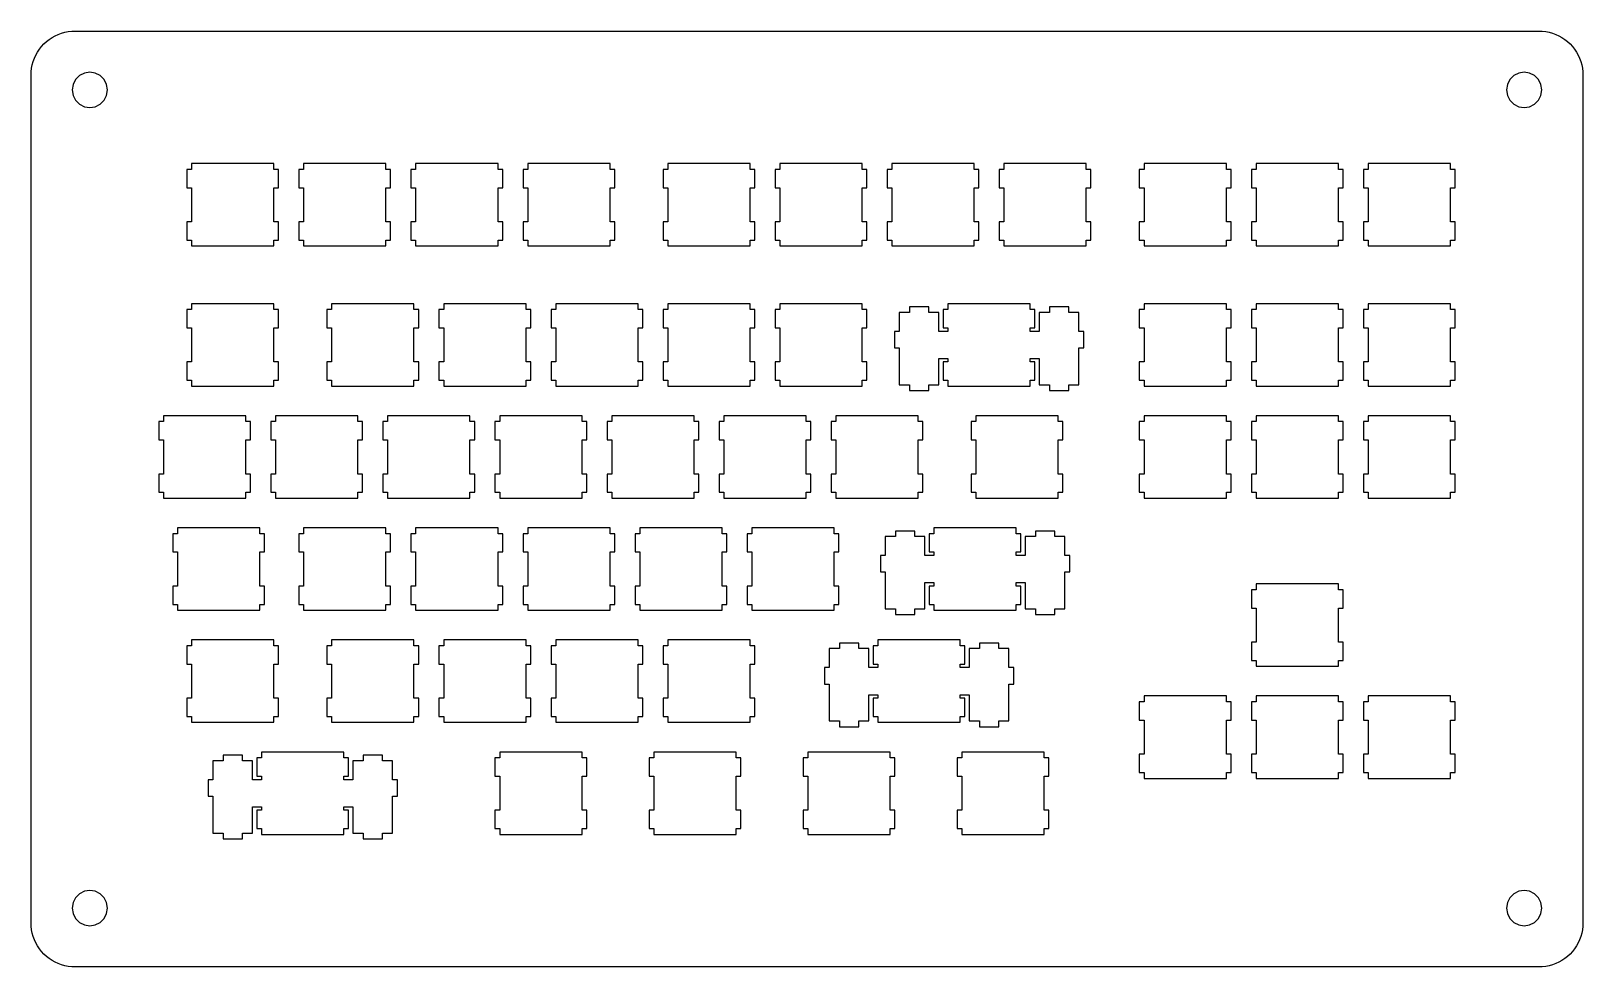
# Model space of a CAD drawing. Extents: x 0 to 264, y 0 to 159.
import ezdxf

# ---------------------------------------------------------------- set-up
doc = ezdxf.new("R2010")
doc.units = 0
doc.layers.get('0').update_dxf_attribs({"linetype": 'CONTINUOUS'})

msp = doc.modelspace()

# ---------------------------------------------------------------- linework, layer by layer
at = {"color": 0}
for p, q in [((3.67524, 158.05), (4.18924, 158.338)), ((4.18924, 158.338), (4.72391, 158.586)), ((4.72391, 158.586), (5.2765, 158.788)), ((5.2765, 158.788), (5.84426, 158.949)), ((5.84426, 158.949), (6.42027, 159.063)), ((6.42027, 159.063), (7.00595, 159.133)), ((7.00595, 159.133), (7.59435, 159.156)), ((7.59435, 159.156), (256.432, 159.155)), ((256.432, 159.155), (257.021, 159.133)), ((257.021, 159.133), (257.606, 159.063)), ((257.606, 159.063), (258.184, 158.949)), ((258.184, 158.949), (258.75, 158.788)), ((258.75, 158.788), (259.303, 158.586)), ((259.303, 158.586), (259.837, 158.338)), ((259.837, 158.338), (260.351, 158.05)), ((1.20027, 155.575), (1.52687, 156.066)), ((1.52687, 156.066), (1.89067, 156.526)), ((1.89067, 156.526), (2.2903, 156.96)), ((2.2903, 156.96), (2.72438, 157.36)), ((2.72438, 157.36), (3.18464, 157.723)), ((3.18464, 157.723), (3.67524, 158.05)), ((260.351, 158.05), (260.841, 157.723)), ((260.841, 157.723), (261.304, 157.36)), ((261.304, 157.36), (261.736, 156.96)), ((261.736, 156.96), (262.136, 156.526)), ((262.136, 156.526), (262.501, 156.066)), ((262.501, 156.066), (262.828, 155.575)), ((0.18741, 152.83), (0.30179, 153.406)), ((0.30179, 153.406), (0.46164, 153.974)), ((0.46164, 153.974), (0.66421, 154.526)), ((0.66421, 154.526), (0.91226, 155.061)), ((0.91226, 155.061), (1.20027, 155.575)), ((262.828, 155.575), (263.116, 155.061)), ((263.116, 155.061), (263.362, 154.526)), ((263.362, 154.526), (263.566, 153.974)), ((263.566, 153.974), (263.726, 153.406)), ((263.726, 153.406), (263.841, 152.83)), ((0.09371, 7.59298), (0.09508, 151.656)), ((0.09508, 151.656), (0.11713, 152.244)), ((0.11713, 152.244), (0.18741, 152.83)), ((7.66741, 150.92), (7.2402, 150.084)), ((8.33025, 151.583), (7.66741, 150.92)), ((9.16672, 152.01), (8.33025, 151.583)), ((10.0941, 152.156), (9.16672, 152.01)), ((11.0216, 152.01), (10.0941, 152.156)), ((11.858, 151.583), (11.0216, 152.01)), ((12.5222, 150.92), (11.858, 151.583)), ((12.948, 150.084), (12.5222, 150.92)), ((251.506, 150.92), (251.08, 150.084)), ((252.17, 151.583), (251.506, 150.92)), ((253.005, 152.01), (252.17, 151.583)), ((253.933, 152.156), (253.005, 152.01)), ((254.86, 152.01), (253.933, 152.156)), ((255.697, 151.583), (254.86, 152.01)), ((256.359, 150.92), (255.697, 151.583)), ((256.785, 150.084), (256.359, 150.92)), ((263.841, 152.83), (263.91, 152.244)), ((263.91, 152.244), (263.933, 151.656)), ((263.933, 151.656), (263.933, 7.59298)), ((7.2402, 150.084), (7.09415, 149.156)), ((7.09415, 149.156), (7.2402, 148.229)), ((7.2402, 148.229), (7.66741, 147.392)), ((12.5222, 147.392), (12.948, 148.229)), ((13.0941, 149.156), (12.948, 150.084)), ((12.948, 148.229), (13.0941, 149.156)), ((251.08, 150.084), (250.933, 149.156)), ((250.933, 149.156), (251.08, 148.229)), ((251.08, 148.229), (251.506, 147.392)), ((256.359, 147.392), (256.785, 148.229)), ((256.933, 149.156), (256.785, 150.084)), ((256.785, 148.229), (256.933, 149.156)), ((7.66741, 147.392), (8.33025, 146.728)), ((8.33025, 146.728), (9.16672, 146.302)), ((9.16672, 146.302), (10.0941, 146.156)), ((10.0941, 146.156), (11.0216, 146.302)), ((11.0216, 146.302), (11.858, 146.728)), ((11.858, 146.728), (12.5222, 147.392)), ((251.506, 147.392), (252.17, 146.728)), ((252.17, 146.728), (253.005, 146.302)), ((253.005, 146.302), (253.933, 146.156)), ((253.933, 146.156), (254.86, 146.302)), ((254.86, 146.302), (255.697, 146.728)), ((255.697, 146.728), (256.359, 147.392)), ((27.3816, 135.631), (26.5824, 135.631)), ((26.5824, 135.631), (26.5824, 132.53)), ((27.3816, 136.631), (27.3816, 135.631)), ((41.3812, 136.631), (27.3816, 136.631)), ((41.3812, 135.631), (41.3812, 136.631)), ((42.1816, 135.631), (41.3812, 135.631)), ((42.1816, 132.53), (42.1816, 135.631)), ((46.4316, 135.631), (45.6325, 135.631)), ((45.6325, 135.631), (45.6325, 132.53)), ((46.4316, 136.631), (46.4316, 135.631)), ((60.4312, 136.631), (46.4316, 136.631)), ((60.4312, 135.631), (60.4312, 136.631)), ((61.2316, 135.631), (60.4312, 135.631)), ((61.2316, 132.53), (61.2316, 135.631)), ((65.4816, 135.631), (64.6825, 135.631)), ((64.6825, 135.631), (64.6825, 132.53)), ((65.4816, 136.631), (65.4816, 135.631)), ((79.4812, 136.631), (65.4816, 136.631)), ((79.4812, 135.631), (79.4812, 136.631)), ((80.2816, 135.631), (79.4812, 135.631)), ((80.2816, 132.53), (80.2816, 135.631)), ((84.5316, 135.631), (83.7325, 135.631)), ((83.7325, 135.631), (83.7325, 132.53)), ((84.5316, 136.631), (84.5316, 135.631)), ((98.5312, 136.631), (84.5316, 136.631)), ((98.5312, 135.631), (98.5312, 136.631)), ((99.3316, 135.631), (98.5312, 135.631)), ((99.3316, 132.53), (99.3316, 135.631)), ((108.344, 135.631), (107.545, 135.631)), ((107.545, 135.631), (107.545, 132.53)), ((108.344, 136.631), (108.344, 135.631)), ((122.345, 136.631), (108.344, 136.631)), ((122.345, 135.631), (122.345, 136.631)), ((123.144, 135.631), (122.345, 135.631)), ((123.144, 132.53), (123.144, 135.631)), ((127.394, 135.631), (126.595, 135.631)), ((126.595, 135.631), (126.595, 132.53)), ((127.394, 136.631), (127.394, 135.631)), ((141.395, 136.631), (127.394, 136.631)), ((141.395, 135.631), (141.395, 136.631)), ((142.194, 135.631), (141.395, 135.631)), ((142.194, 132.53), (142.194, 135.631)), ((146.444, 135.631), (145.645, 135.631)), ((145.645, 135.631), (145.645, 132.53)), ((146.444, 136.631), (146.444, 135.631)), ((160.445, 136.631), (146.444, 136.631)), ((160.445, 135.631), (160.445, 136.631)), ((161.244, 135.631), (160.445, 135.631)), ((161.244, 132.53), (161.244, 135.631)), ((165.494, 135.631), (164.695, 135.631)), ((164.695, 135.631), (164.695, 132.53)), ((165.494, 136.631), (165.494, 135.631)), ((179.495, 136.631), (165.494, 136.631)), ((179.495, 135.631), (179.495, 136.631)), ((180.294, 135.631), (179.495, 135.631)), ((180.294, 132.53), (180.294, 135.631)), ((189.307, 135.631), (188.508, 135.631)), ((188.508, 135.631), (188.508, 132.53)), ((189.307, 136.631), (189.307, 135.631)), ((203.306, 136.631), (189.307, 136.631)), ((203.306, 135.631), (203.306, 136.631)), ((204.107, 135.631), (203.306, 135.631)), ((204.107, 132.53), (204.107, 135.631)), ((208.357, 135.631), (207.558, 135.631)), ((207.558, 135.631), (207.558, 132.53)), ((208.357, 136.631), (208.357, 135.631)), ((222.356, 136.631), (208.357, 136.631)), ((222.356, 135.631), (222.356, 136.631)), ((223.157, 135.631), (222.356, 135.631)), ((223.157, 132.53), (223.157, 135.631)), ((227.407, 135.631), (226.608, 135.631)), ((226.608, 135.631), (226.608, 132.53)), ((227.407, 136.631), (227.407, 135.631)), ((241.406, 136.631), (227.407, 136.631)), ((241.406, 135.631), (241.406, 136.631)), ((242.207, 135.631), (241.406, 135.631)), ((242.207, 132.53), (242.207, 135.631)), ((26.5824, 132.53), (27.3816, 132.53)), ((27.3816, 132.53), (27.3816, 126.73)), ((41.3812, 126.73), (41.3812, 132.53)), ((41.3812, 132.53), (42.1816, 132.53)), ((45.6325, 132.53), (46.4316, 132.53)), ((46.4316, 132.53), (46.4316, 126.73)), ((60.4312, 126.73), (60.4312, 132.53)), ((60.4312, 132.53), (61.2316, 132.53)), ((64.6825, 132.53), (65.4816, 132.53)), ((65.4816, 132.53), (65.4816, 126.73)), ((79.4812, 126.73), (79.4812, 132.53)), ((79.4812, 132.53), (80.2816, 132.53)), ((83.7325, 132.53), (84.5316, 132.53)), ((84.5316, 132.53), (84.5316, 126.73)), ((98.5312, 126.73), (98.5312, 132.53)), ((98.5312, 132.53), (99.3316, 132.53)), ((107.545, 132.53), (108.344, 132.53)), ((108.344, 132.53), (108.344, 126.73)), ((122.345, 126.73), (122.345, 132.53)), ((122.345, 132.53), (123.144, 132.53)), ((126.595, 132.53), (127.394, 132.53)), ((127.394, 132.53), (127.394, 126.73)), ((141.395, 126.73), (141.395, 132.53)), ((141.395, 132.53), (142.194, 132.53)), ((145.645, 132.53), (146.444, 132.53)), ((146.444, 132.53), (146.444, 126.73)), ((160.445, 126.73), (160.445, 132.53)), ((160.445, 132.53), (161.244, 132.53)), ((164.695, 132.53), (165.494, 132.53)), ((165.494, 132.53), (165.494, 126.73)), ((179.495, 126.73), (179.495, 132.53)), ((179.495, 132.53), (180.294, 132.53)), ((188.508, 132.53), (189.307, 132.53)), ((189.307, 132.53), (189.307, 126.73)), ((203.306, 126.73), (203.306, 132.53)), ((203.306, 132.53), (204.107, 132.53)), ((207.558, 132.53), (208.357, 132.53)), ((208.357, 132.53), (208.357, 126.73)), ((222.356, 126.73), (222.356, 132.53)), ((222.356, 132.53), (223.157, 132.53)), ((226.608, 132.53), (227.407, 132.53)), ((227.407, 132.53), (227.407, 126.73)), ((241.406, 126.73), (241.406, 132.53)), ((241.406, 132.53), (242.207, 132.53)), ((27.3816, 126.73), (26.5824, 126.73)), ((26.5824, 126.73), (26.5824, 123.631)), ((42.1816, 126.73), (41.3812, 126.73)), ((42.1816, 123.631), (42.1816, 126.73)), ((46.4316, 126.73), (45.6325, 126.73)), ((45.6325, 126.73), (45.6325, 123.631)), ((61.2316, 126.73), (60.4312, 126.73)), ((61.2316, 123.631), (61.2316, 126.73)), ((65.4816, 126.73), (64.6825, 126.73)), ((64.6825, 126.73), (64.6825, 123.631)), ((80.2816, 126.73), (79.4812, 126.73)), ((80.2816, 123.631), (80.2816, 126.73)), ((84.5316, 126.73), (83.7325, 126.73)), ((83.7325, 126.73), (83.7325, 123.631)), ((99.3316, 126.73), (98.5312, 126.73)), ((99.3316, 123.631), (99.3316, 126.73)), ((108.344, 126.73), (107.545, 126.73)), ((107.545, 126.73), (107.545, 123.631)), ((123.144, 126.73), (122.345, 126.73)), ((123.144, 123.631), (123.144, 126.73)), ((127.394, 126.73), (126.595, 126.73)), ((126.595, 126.73), (126.595, 123.631)), ((142.194, 126.73), (141.395, 126.73)), ((142.194, 123.631), (142.194, 126.73)), ((146.444, 126.73), (145.645, 126.73)), ((145.645, 126.73), (145.645, 123.631)), ((161.244, 126.73), (160.445, 126.73)), ((161.244, 123.631), (161.244, 126.73)), ((165.494, 126.73), (164.695, 126.73)), ((164.695, 126.73), (164.695, 123.631)), ((180.294, 126.73), (179.495, 126.73)), ((180.294, 123.631), (180.294, 126.73)), ((189.307, 126.73), (188.508, 126.73)), ((188.508, 126.73), (188.508, 123.631)), ((204.107, 126.73), (203.306, 126.73)), ((204.107, 123.631), (204.107, 126.73)), ((208.357, 126.73), (207.558, 126.73)), ((207.558, 126.73), (207.558, 123.631)), ((223.157, 126.73), (222.356, 126.73)), ((223.157, 123.631), (223.157, 126.73)), ((227.407, 126.73), (226.608, 126.73)), ((226.608, 126.73), (226.608, 123.631)), ((242.207, 126.73), (241.406, 126.73)), ((242.207, 123.631), (242.207, 126.73)), ((26.5824, 123.631), (27.3816, 123.631)), ((27.3816, 123.631), (27.3816, 122.63)), ((27.3816, 122.63), (41.3812, 122.63)), ((41.3812, 122.63), (41.3812, 123.631)), ((41.3812, 123.631), (42.1816, 123.631)), ((45.6325, 123.631), (46.4316, 123.631)), ((46.4316, 123.631), (46.4316, 122.63)), ((46.4316, 122.63), (60.4312, 122.63)), ((60.4312, 122.63), (60.4312, 123.631)), ((60.4312, 123.631), (61.2316, 123.631)), ((64.6825, 123.631), (65.4816, 123.631)), ((65.4816, 123.631), (65.4816, 122.63)), ((65.4816, 122.63), (79.4812, 122.63)), ((79.4812, 122.63), (79.4812, 123.631)), ((79.4812, 123.631), (80.2816, 123.631)), ((83.7325, 123.631), (84.5316, 123.631)), ((84.5316, 123.631), (84.5316, 122.63)), ((84.5316, 122.63), (98.5312, 122.63)), ((98.5312, 122.63), (98.5312, 123.631)), ((98.5312, 123.631), (99.3316, 123.631)), ((107.545, 123.631), (108.344, 123.631)), ((108.344, 123.631), (108.344, 122.63)), ((108.344, 122.63), (122.345, 122.63)), ((122.345, 122.63), (122.345, 123.631)), ((122.345, 123.631), (123.144, 123.631)), ((126.595, 123.631), (127.394, 123.631)), ((127.394, 123.631), (127.394, 122.63)), ((127.394, 122.63), (141.395, 122.63)), ((141.395, 122.63), (141.395, 123.631)), ((141.395, 123.631), (142.194, 123.631)), ((145.645, 123.631), (146.444, 123.631)), ((146.444, 123.631), (146.444, 122.63)), ((146.444, 122.63), (160.445, 122.63)), ((160.445, 122.63), (160.445, 123.631)), ((160.445, 123.631), (161.244, 123.631)), ((164.695, 123.631), (165.494, 123.631)), ((165.494, 123.631), (165.494, 122.63)), ((165.494, 122.63), (179.495, 122.63)), ((179.495, 122.63), (179.495, 123.631)), ((179.495, 123.631), (180.294, 123.631)), ((188.508, 123.631), (189.307, 123.631)), ((189.307, 123.631), (189.307, 122.63)), ((189.307, 122.63), (203.306, 122.63)), ((203.306, 122.63), (203.306, 123.631)), ((203.306, 123.631), (204.107, 123.631)), ((207.558, 123.631), (208.357, 123.631)), ((208.357, 123.631), (208.357, 122.63)), ((208.357, 122.63), (222.356, 122.63)), ((222.356, 122.63), (222.356, 123.631)), ((222.356, 123.631), (223.157, 123.631)), ((226.608, 123.631), (227.407, 123.631)), ((227.407, 123.631), (227.407, 122.63)), ((227.407, 122.63), (241.406, 122.63)), ((241.406, 122.63), (241.406, 123.631)), ((241.406, 123.631), (242.207, 123.631)), ((27.3816, 111.818), (26.5824, 111.818)), ((26.5824, 111.818), (26.5824, 108.719)), ((27.3816, 112.819), (27.3816, 111.818)), ((41.3812, 112.819), (27.3816, 112.819)), ((41.3812, 111.818), (41.3812, 112.819)), ((42.1816, 111.818), (41.3812, 111.818)), ((42.1816, 108.719), (42.1816, 111.818)), ((51.1941, 111.818), (50.395, 111.818)), ((50.395, 111.818), (50.395, 108.719)), ((51.1941, 112.819), (51.1941, 111.818)), ((65.1951, 112.819), (51.1941, 112.819)), ((65.1951, 111.818), (65.1951, 112.819)), ((65.9941, 111.818), (65.1951, 111.818)), ((65.9941, 108.719), (65.9941, 111.818)), ((70.2441, 111.818), (69.445, 111.818)), ((69.445, 111.818), (69.445, 108.719)), ((70.2441, 112.819), (70.2441, 111.818)), ((84.2451, 112.819), (70.2441, 112.819)), ((84.2451, 111.818), (84.2451, 112.819)), ((85.0441, 111.818), (84.2451, 111.818)), ((85.0441, 108.719), (85.0441, 111.818)), ((89.2941, 111.818), (88.495, 111.818)), ((88.495, 111.818), (88.495, 108.719)), ((89.2941, 112.819), (89.2941, 111.818)), ((103.295, 112.819), (89.2941, 112.819)), ((103.295, 111.818), (103.295, 112.819)), ((104.094, 111.818), (103.295, 111.818)), ((104.094, 108.719), (104.094, 111.818)), ((108.344, 111.818), (107.545, 111.818)), ((107.545, 111.818), (107.545, 108.719)), ((108.344, 112.819), (108.344, 111.818)), ((122.345, 112.819), (108.344, 112.819)), ((122.345, 111.818), (122.345, 112.819)), ((123.144, 111.818), (122.345, 111.818)), ((123.144, 108.719), (123.144, 111.818)), ((127.394, 111.818), (126.595, 111.818)), ((126.595, 111.818), (126.595, 108.719)), ((127.394, 112.819), (127.394, 111.818)), ((141.395, 112.819), (127.394, 112.819)), ((141.395, 111.818), (141.395, 112.819)), ((142.194, 111.818), (141.395, 111.818)), ((142.194, 108.719), (142.194, 111.818)), ((149.419, 111.348), (147.695, 111.348)), ((147.695, 111.348), (147.695, 108.118)), ((152.72, 112.269), (149.419, 112.269)), ((149.419, 112.269), (149.419, 111.348)), ((152.72, 111.348), (152.72, 112.269)), ((154.445, 111.348), (152.72, 111.348)), ((154.445, 108.118), (154.445, 111.348)), ((155.969, 111.818), (155.17, 111.818)), ((155.17, 111.818), (155.17, 108.719)), ((155.969, 112.819), (155.969, 111.818)), ((169.97, 112.819), (155.969, 112.819)), ((169.97, 111.818), (169.97, 112.819)), ((170.769, 111.818), (169.97, 111.818)), ((170.769, 108.719), (170.769, 111.818)), ((173.22, 111.348), (171.494, 111.348)), ((171.494, 111.348), (171.494, 108.118)), ((176.52, 112.269), (173.22, 112.269)), ((173.22, 112.269), (173.22, 111.348)), ((176.52, 111.348), (176.52, 112.269)), ((178.245, 111.348), (176.52, 111.348)), ((178.245, 108.118), (178.245, 111.348)), ((189.307, 111.818), (188.508, 111.818)), ((188.508, 111.818), (188.508, 108.719)), ((189.307, 112.819), (189.307, 111.818)), ((203.306, 112.819), (189.307, 112.819)), ((203.306, 111.818), (203.306, 112.819)), ((204.107, 111.818), (203.306, 111.818)), ((204.107, 108.719), (204.107, 111.818)), ((208.357, 111.818), (207.558, 111.818)), ((207.558, 111.818), (207.558, 108.719)), ((208.357, 112.819), (208.357, 111.818)), ((222.356, 112.819), (208.357, 112.819)), ((222.356, 111.818), (222.356, 112.819)), ((223.157, 111.818), (222.356, 111.818)), ((223.157, 108.719), (223.157, 111.818)), ((227.407, 111.818), (226.608, 111.818)), ((226.608, 111.818), (226.608, 108.719)), ((227.407, 112.819), (227.407, 111.818)), ((241.406, 112.819), (227.407, 112.819)), ((241.406, 111.818), (241.406, 112.819)), ((242.207, 111.818), (241.406, 111.818)), ((242.207, 108.719), (242.207, 111.818)), ((26.5824, 108.719), (27.3816, 108.719)), ((27.3816, 108.719), (27.3816, 102.919)), ((41.3812, 102.919), (41.3812, 108.719)), ((41.3812, 108.719), (42.1816, 108.719)), ((50.395, 108.719), (51.1941, 108.719)), ((51.1941, 108.719), (51.1941, 102.919)), ((65.1951, 102.919), (65.1951, 108.719)), ((65.1951, 108.719), (65.9941, 108.719)), ((69.445, 108.719), (70.2441, 108.719)), ((70.2441, 108.719), (70.2441, 102.919)), ((84.2451, 102.919), (84.2451, 108.719)), ((84.2451, 108.719), (85.0441, 108.719)), ((88.495, 108.719), (89.2941, 108.719)), ((89.2941, 108.719), (89.2941, 102.919)), ((103.295, 102.919), (103.295, 108.719)), ((103.295, 108.719), (104.094, 108.719)), ((107.545, 108.719), (108.344, 108.719)), ((108.344, 108.719), (108.344, 102.919)), ((122.345, 102.919), (122.345, 108.719)), ((122.345, 108.719), (123.144, 108.719)), ((126.595, 108.719), (127.394, 108.719)), ((127.394, 108.719), (127.394, 102.919)), ((141.395, 102.919), (141.395, 108.719)), ((141.395, 108.719), (142.194, 108.719)), ((155.17, 108.719), (155.969, 108.719)), ((155.969, 108.719), (155.969, 108.118)), ((169.97, 108.118), (169.97, 108.719)), ((169.97, 108.719), (170.769, 108.719)), ((188.508, 108.719), (189.307, 108.719)), ((189.307, 108.719), (189.307, 102.919)), ((203.306, 102.919), (203.306, 108.719)), ((203.306, 108.719), (204.107, 108.719)), ((207.558, 108.719), (208.357, 108.719)), ((208.357, 108.719), (208.357, 102.919)), ((222.356, 102.919), (222.356, 108.719)), ((222.356, 108.719), (223.157, 108.719)), ((226.608, 108.719), (227.407, 108.719)), ((227.407, 108.719), (227.407, 102.919)), ((241.406, 102.919), (241.406, 108.719)), ((241.406, 108.719), (242.207, 108.719)), ((147.695, 108.118), (146.87, 108.118)), ((146.87, 108.118), (146.87, 105.318)), ((155.969, 108.118), (154.445, 108.118)), ((171.494, 108.118), (169.97, 108.118)), ((179.069, 108.118), (178.245, 108.118)), ((179.069, 105.318), (179.069, 108.118)), ((27.3816, 102.919), (26.5824, 102.919)), ((26.5824, 102.919), (26.5824, 99.8181)), ((42.1816, 102.919), (41.3812, 102.919)), ((42.1816, 99.8181), (42.1816, 102.919)), ((51.1941, 102.919), (50.395, 102.919)), ((50.395, 102.919), (50.395, 99.8181)), ((65.9941, 102.919), (65.1951, 102.919)), ((65.9941, 99.8181), (65.9941, 102.919)), ((70.2441, 102.919), (69.445, 102.919)), ((69.445, 102.919), (69.445, 99.8181)), ((85.0441, 102.919), (84.2451, 102.919)), ((85.0441, 99.8181), (85.0441, 102.919)), ((89.2941, 102.919), (88.495, 102.919)), ((88.495, 102.919), (88.495, 99.8181)), ((104.094, 102.919), (103.295, 102.919)), ((104.094, 99.8181), (104.094, 102.919)), ((108.344, 102.919), (107.545, 102.919)), ((107.545, 102.919), (107.545, 99.8181)), ((123.144, 102.919), (122.345, 102.919)), ((123.144, 99.8181), (123.144, 102.919)), ((127.394, 102.919), (126.595, 102.919)), ((126.595, 102.919), (126.595, 99.8181)), ((142.194, 102.919), (141.395, 102.919)), ((142.194, 99.8181), (142.194, 102.919)), ((146.87, 105.318), (147.695, 105.318)), ((147.695, 105.318), (147.695, 99.048)), ((154.445, 99.048), (154.445, 103.518)), ((154.445, 103.518), (155.969, 103.518)), ((155.969, 102.919), (155.17, 102.919)), ((155.17, 102.919), (155.17, 99.8181)), ((155.969, 103.518), (155.969, 102.919)), ((169.97, 102.919), (169.97, 103.518)), ((169.97, 103.518), (171.494, 103.518)), ((170.769, 102.919), (169.97, 102.919)), ((170.769, 99.8181), (170.769, 102.919)), ((171.494, 103.518), (171.494, 99.048)), ((178.245, 99.048), (178.245, 105.318)), ((178.245, 105.318), (179.069, 105.318)), ((189.307, 102.919), (188.508, 102.919)), ((188.508, 102.919), (188.508, 99.8181)), ((204.107, 102.919), (203.306, 102.919)), ((204.107, 99.8181), (204.107, 102.919)), ((208.357, 102.919), (207.558, 102.919)), ((207.558, 102.919), (207.558, 99.8181)), ((223.157, 102.919), (222.356, 102.919)), ((223.157, 99.8181), (223.157, 102.919)), ((227.407, 102.919), (226.608, 102.919)), ((226.608, 102.919), (226.608, 99.8181)), ((242.207, 102.919), (241.406, 102.919)), ((242.207, 99.8181), (242.207, 102.919)), ((26.5824, 99.8181), (27.3816, 99.8181)), ((27.3816, 99.8181), (27.3816, 98.8191)), ((27.3816, 98.8191), (41.3812, 98.8191)), ((41.3812, 98.8191), (41.3812, 99.8181)), ((41.3812, 99.8181), (42.1816, 99.8181)), ((50.395, 99.8181), (51.1941, 99.8181)), ((51.1941, 99.8181), (51.1941, 98.8191)), ((51.1941, 98.8191), (65.1951, 98.8191)), ((65.1951, 98.8191), (65.1951, 99.8181)), ((65.1951, 99.8181), (65.9941, 99.8181)), ((69.445, 99.8181), (70.2441, 99.8181)), ((70.2441, 99.8181), (70.2441, 98.8191)), ((70.2441, 98.8191), (84.2451, 98.8191)), ((84.2451, 98.8191), (84.2451, 99.8181)), ((84.2451, 99.8181), (85.0441, 99.8181)), ((88.495, 99.8181), (89.2941, 99.8181)), ((89.2941, 99.8181), (89.2941, 98.8191)), ((89.2941, 98.8191), (103.295, 98.8191)), ((103.295, 98.8191), (103.295, 99.8181)), ((103.295, 99.8181), (104.094, 99.8181)), ((107.545, 99.8181), (108.344, 99.8181)), ((108.344, 99.8181), (108.344, 98.8191)), ((108.344, 98.8191), (122.345, 98.8191)), ((122.345, 98.8191), (122.345, 99.8181)), ((122.345, 99.8181), (123.144, 99.8181)), ((126.595, 99.8181), (127.394, 99.8181)), ((127.394, 99.8181), (127.394, 98.8191)), ((127.394, 98.8191), (141.395, 98.8191)), ((141.395, 98.8191), (141.395, 99.8181)), ((141.395, 99.8181), (142.194, 99.8181)), ((147.695, 99.048), (149.419, 99.048)), ((149.419, 99.048), (149.419, 98.068)), ((149.419, 98.068), (152.72, 98.068)), ((152.72, 98.068), (152.72, 99.048)), ((152.72, 99.048), (154.445, 99.048)), ((155.17, 99.8181), (155.969, 99.8181)), ((155.969, 99.8181), (155.969, 98.8191)), ((155.969, 98.8191), (169.97, 98.8191)), ((169.97, 98.8191), (169.97, 99.8181)), ((169.97, 99.8181), (170.769, 99.8181)), ((171.494, 99.048), (173.22, 99.048)), ((173.22, 99.048), (173.22, 98.068)), ((173.22, 98.068), (176.52, 98.068)), ((176.52, 98.068), (176.52, 99.048)), ((176.52, 99.048), (178.245, 99.048)), ((188.508, 99.8181), (189.307, 99.8181)), ((189.307, 99.8181), (189.307, 98.8191)), ((189.307, 98.8191), (203.306, 98.8191)), ((203.306, 98.8191), (203.306, 99.8181)), ((203.306, 99.8181), (204.107, 99.8181)), ((207.558, 99.8181), (208.357, 99.8181)), ((208.357, 99.8181), (208.357, 98.8191)), ((208.357, 98.8191), (222.356, 98.8191)), ((222.356, 98.8191), (222.356, 99.8181)), ((222.356, 99.8181), (223.157, 99.8181)), ((226.608, 99.8181), (227.407, 99.8181)), ((227.407, 99.8181), (227.407, 98.8191)), ((227.407, 98.8191), (241.406, 98.8191)), ((241.406, 98.8191), (241.406, 99.8181)), ((241.406, 99.8181), (242.207, 99.8181)), ((22.6191, 92.7682), (21.8185, 92.7682)), ((21.8185, 92.7682), (21.8185, 89.6691)), ((22.6191, 93.7687), (22.6191, 92.7682)), ((36.6201, 93.7687), (22.6191, 93.7687)), ((36.6201, 92.7682), (36.6201, 93.7687)), ((37.4191, 92.7682), (36.6201, 92.7682)), ((37.4191, 89.6691), (37.4191, 92.7682)), ((41.6691, 92.7682), (40.87, 92.7682)), ((40.87, 92.7682), (40.87, 89.6691)), ((41.6691, 93.7687), (41.6691, 92.7682)), ((55.6701, 93.7687), (41.6691, 93.7687)), ((55.6701, 92.7682), (55.6701, 93.7687)), ((56.4691, 92.7682), (55.6701, 92.7682)), ((56.4691, 89.6691), (56.4691, 92.7682)), ((60.7191, 92.7682), (59.92, 92.7682)), ((59.92, 92.7682), (59.92, 89.6691)), ((60.7191, 93.7687), (60.7191, 92.7682)), ((74.7201, 93.7687), (60.7191, 93.7687)), ((74.7201, 92.7682), (74.7201, 93.7687)), ((75.5191, 92.7682), (74.7201, 92.7682)), ((75.5191, 89.6691), (75.5191, 92.7682)), ((79.7691, 92.7682), (78.97, 92.7682)), ((78.97, 92.7682), (78.97, 89.6691)), ((79.7691, 93.7687), (79.7691, 92.7682)), ((93.7701, 93.7687), (79.7691, 93.7687)), ((93.7701, 92.7682), (93.7701, 93.7687)), ((94.5691, 92.7682), (93.7701, 92.7682)), ((94.5691, 89.6691), (94.5691, 92.7682)), ((98.8191, 92.7682), (98.02, 92.7682)), ((98.02, 92.7682), (98.02, 89.6691)), ((98.8191, 93.7687), (98.8191, 92.7682)), ((112.82, 93.7687), (98.8191, 93.7687)), ((112.82, 92.7682), (112.82, 93.7687)), ((113.619, 92.7682), (112.82, 92.7682)), ((113.619, 89.6691), (113.619, 92.7682)), ((117.869, 92.7682), (117.07, 92.7682)), ((117.07, 92.7682), (117.07, 89.6691)), ((117.869, 93.7687), (117.869, 92.7682)), ((131.87, 93.7687), (117.869, 93.7687)), ((131.87, 92.7682), (131.87, 93.7687)), ((132.669, 92.7682), (131.87, 92.7682)), ((132.669, 89.6691), (132.669, 92.7682)), ((136.919, 92.7682), (136.12, 92.7682)), ((136.12, 92.7682), (136.12, 89.6691)), ((136.919, 93.7687), (136.919, 92.7682)), ((150.92, 93.7687), (136.919, 93.7687)), ((150.92, 92.7682), (150.92, 93.7687)), ((151.719, 92.7682), (150.92, 92.7682)), ((151.719, 89.6691), (151.719, 92.7682)), ((160.732, 92.7682), (159.933, 92.7682)), ((159.933, 92.7682), (159.933, 89.6691)), ((160.732, 93.7687), (160.732, 92.7682)), ((174.731, 93.7687), (160.732, 93.7687)), ((174.731, 92.7682), (174.731, 93.7687)), ((175.532, 92.7682), (174.731, 92.7682)), ((175.532, 89.6691), (175.532, 92.7682)), ((189.307, 92.7682), (188.508, 92.7682)), ((188.508, 92.7682), (188.508, 89.6691)), ((189.307, 93.7687), (189.307, 92.7682)), ((203.306, 93.7687), (189.307, 93.7687)), ((203.306, 92.7682), (203.306, 93.7687)), ((204.107, 92.7682), (203.306, 92.7682)), ((204.107, 89.6691), (204.107, 92.7682)), ((208.357, 92.7682), (207.558, 92.7682)), ((207.558, 92.7682), (207.558, 89.6691)), ((208.357, 93.7687), (208.357, 92.7682)), ((222.356, 93.7687), (208.357, 93.7687)), ((222.356, 92.7682), (222.356, 93.7687)), ((223.157, 92.7682), (222.356, 92.7682)), ((223.157, 89.6691), (223.157, 92.7682)), ((227.407, 92.7682), (226.608, 92.7682)), ((226.608, 92.7682), (226.608, 89.6691)), ((227.407, 93.7687), (227.407, 92.7682)), ((241.406, 93.7687), (227.407, 93.7687)), ((241.406, 92.7682), (241.406, 93.7687)), ((242.207, 92.7682), (241.406, 92.7682)), ((242.207, 89.6691), (242.207, 92.7682)), ((21.8185, 89.6691), (22.6191, 89.6691)), ((22.6191, 89.6691), (22.6191, 83.8687)), ((36.6201, 83.8687), (36.6201, 89.6691)), ((36.6201, 89.6691), (37.4191, 89.6691)), ((40.87, 89.6691), (41.6691, 89.6691)), ((41.6691, 89.6691), (41.6691, 83.8687)), ((55.6701, 83.8687), (55.6701, 89.6691)), ((55.6701, 89.6691), (56.4691, 89.6691)), ((59.92, 89.6691), (60.7191, 89.6691)), ((60.7191, 89.6691), (60.7191, 83.8687)), ((74.7201, 83.8687), (74.7201, 89.6691)), ((74.7201, 89.6691), (75.5191, 89.6691)), ((78.97, 89.6691), (79.7691, 89.6691)), ((79.7691, 89.6691), (79.7691, 83.8687)), ((93.7701, 83.8687), (93.7701, 89.6691)), ((93.7701, 89.6691), (94.5691, 89.6691)), ((98.02, 89.6691), (98.8191, 89.6691)), ((98.8191, 89.6691), (98.8191, 83.8687)), ((112.82, 83.8687), (112.82, 89.6691)), ((112.82, 89.6691), (113.619, 89.6691)), ((117.07, 89.6691), (117.869, 89.6691)), ((117.869, 89.6691), (117.869, 83.8687)), ((131.87, 83.8687), (131.87, 89.6691)), ((131.87, 89.6691), (132.669, 89.6691)), ((136.12, 89.6691), (136.919, 89.6691)), ((136.919, 89.6691), (136.919, 83.8687)), ((150.92, 83.8687), (150.92, 89.6691)), ((150.92, 89.6691), (151.719, 89.6691)), ((159.933, 89.6691), (160.732, 89.6691)), ((160.732, 89.6691), (160.732, 83.8687)), ((174.731, 83.8687), (174.731, 89.6691)), ((174.731, 89.6691), (175.532, 89.6691)), ((188.508, 89.6691), (189.307, 89.6691)), ((189.307, 89.6691), (189.307, 83.8687)), ((203.306, 83.8687), (203.306, 89.6691)), ((203.306, 89.6691), (204.107, 89.6691)), ((207.558, 89.6691), (208.357, 89.6691)), ((208.357, 89.6691), (208.357, 83.8687)), ((222.356, 83.8687), (222.356, 89.6691)), ((222.356, 89.6691), (223.157, 89.6691)), ((226.608, 89.6691), (227.407, 89.6691)), ((227.407, 89.6691), (227.407, 83.8687)), ((241.406, 83.8687), (241.406, 89.6691)), ((241.406, 89.6691), (242.207, 89.6691)), ((22.6191, 83.8687), (21.8185, 83.8687)), ((21.8185, 83.8687), (21.8185, 80.7681)), ((37.4191, 83.8687), (36.6201, 83.8687)), ((37.4191, 80.7681), (37.4191, 83.8687)), ((41.6691, 83.8687), (40.87, 83.8687)), ((40.87, 83.8687), (40.87, 80.7681)), ((56.4691, 83.8687), (55.6701, 83.8687)), ((56.4691, 80.7681), (56.4691, 83.8687)), ((60.7191, 83.8687), (59.92, 83.8687)), ((59.92, 83.8687), (59.92, 80.7681)), ((75.5191, 83.8687), (74.7201, 83.8687)), ((75.5191, 80.7681), (75.5191, 83.8687)), ((79.7691, 83.8687), (78.97, 83.8687)), ((78.97, 83.8687), (78.97, 80.7681)), ((94.5691, 83.8687), (93.7701, 83.8687)), ((94.5691, 80.7681), (94.5691, 83.8687)), ((98.8191, 83.8687), (98.02, 83.8687)), ((98.02, 83.8687), (98.02, 80.7681)), ((113.619, 83.8687), (112.82, 83.8687)), ((113.619, 80.7681), (113.619, 83.8687)), ((117.869, 83.8687), (117.07, 83.8687)), ((117.07, 83.8687), (117.07, 80.7681)), ((132.669, 83.8687), (131.87, 83.8687)), ((132.669, 80.7681), (132.669, 83.8687)), ((136.919, 83.8687), (136.12, 83.8687)), ((136.12, 83.8687), (136.12, 80.7681)), ((151.719, 83.8687), (150.92, 83.8687)), ((151.719, 80.7681), (151.719, 83.8687)), ((160.732, 83.8687), (159.933, 83.8687)), ((159.933, 83.8687), (159.933, 80.7681)), ((175.532, 83.8687), (174.731, 83.8687)), ((175.532, 80.7681), (175.532, 83.8687)), ((189.307, 83.8687), (188.508, 83.8687)), ((188.508, 83.8687), (188.508, 80.7681)), ((204.107, 83.8687), (203.306, 83.8687)), ((204.107, 80.7681), (204.107, 83.8687)), ((208.357, 83.8687), (207.558, 83.8687)), ((207.558, 83.8687), (207.558, 80.7681)), ((223.157, 83.8687), (222.356, 83.8687)), ((223.157, 80.7681), (223.157, 83.8687)), ((227.407, 83.8687), (226.608, 83.8687)), ((226.608, 83.8687), (226.608, 80.7681)), ((242.207, 83.8687), (241.406, 83.8687)), ((242.207, 80.7681), (242.207, 83.8687)), ((21.8185, 80.7681), (22.6191, 80.7681)), ((22.6191, 80.7681), (22.6191, 79.7691)), ((22.6191, 79.7691), (36.6201, 79.7691)), ((36.6201, 79.7691), (36.6201, 80.7681)), ((36.6201, 80.7681), (37.4191, 80.7681)), ((40.87, 80.7681), (41.6691, 80.7681)), ((41.6691, 80.7681), (41.6691, 79.7691)), ((41.6691, 79.7691), (55.6701, 79.7691)), ((55.6701, 79.7691), (55.6701, 80.7681)), ((55.6701, 80.7681), (56.4691, 80.7681)), ((59.92, 80.7681), (60.7191, 80.7681)), ((60.7191, 80.7681), (60.7191, 79.7691)), ((60.7191, 79.7691), (74.7201, 79.7691)), ((74.7201, 79.7691), (74.7201, 80.7681)), ((74.7201, 80.7681), (75.5191, 80.7681)), ((78.97, 80.7681), (79.7691, 80.7681)), ((79.7691, 80.7681), (79.7691, 79.7691)), ((79.7691, 79.7691), (93.7701, 79.7691)), ((93.7701, 79.7691), (93.7701, 80.7681)), ((93.7701, 80.7681), (94.5691, 80.7681)), ((98.02, 80.7681), (98.8191, 80.7681)), ((98.8191, 80.7681), (98.8191, 79.7691)), ((98.8191, 79.7691), (112.82, 79.7691)), ((112.82, 79.7691), (112.82, 80.7681)), ((112.82, 80.7681), (113.619, 80.7681)), ((117.07, 80.7681), (117.869, 80.7681)), ((117.869, 80.7681), (117.869, 79.7691)), ((117.869, 79.7691), (131.87, 79.7691)), ((131.87, 79.7691), (131.87, 80.7681)), ((131.87, 80.7681), (132.669, 80.7681)), ((136.12, 80.7681), (136.919, 80.7681)), ((136.919, 80.7681), (136.919, 79.7691)), ((136.919, 79.7691), (150.92, 79.7691)), ((150.92, 79.7691), (150.92, 80.7681)), ((150.92, 80.7681), (151.719, 80.7681)), ((159.933, 80.7681), (160.732, 80.7681)), ((160.732, 80.7681), (160.732, 79.7691)), ((160.732, 79.7691), (174.731, 79.7691)), ((174.731, 79.7691), (174.731, 80.7681)), ((174.731, 80.7681), (175.532, 80.7681)), ((188.508, 80.7681), (189.307, 80.7681)), ((189.307, 80.7681), (189.307, 79.7691)), ((189.307, 79.7691), (203.306, 79.7691)), ((203.306, 79.7691), (203.306, 80.7681)), ((203.306, 80.7681), (204.107, 80.7681)), ((207.558, 80.7681), (208.357, 80.7681)), ((208.357, 80.7681), (208.357, 79.7691)), ((208.357, 79.7691), (222.356, 79.7691)), ((222.356, 79.7691), (222.356, 80.7681)), ((222.356, 80.7681), (223.157, 80.7681)), ((226.608, 80.7681), (227.407, 80.7681)), ((227.407, 80.7681), (227.407, 79.7691)), ((227.407, 79.7691), (241.406, 79.7691)), ((241.406, 79.7691), (241.406, 80.7681)), ((241.406, 80.7681), (242.207, 80.7681)), ((25.0004, 74.7187), (25.0004, 73.7182)), ((39.0013, 74.7187), (25.0004, 74.7187)), ((39.0013, 73.7182), (39.0013, 74.7187)), ((46.4316, 74.7187), (46.4316, 73.7182)), ((60.4312, 74.7187), (46.4316, 74.7187)), ((60.4312, 73.7182), (60.4312, 74.7187)), ((65.4816, 74.7187), (65.4816, 73.7182)), ((79.4812, 74.7187), (65.4816, 74.7187)), ((79.4812, 73.7182), (79.4812, 74.7187)), ((84.5316, 74.7187), (84.5316, 73.7182)), ((98.5312, 74.7187), (84.5316, 74.7187)), ((98.5312, 73.7182), (98.5312, 74.7187)), ((103.582, 74.7187), (103.582, 73.7182)), ((117.581, 74.7187), (103.582, 74.7187)), ((117.581, 73.7182), (117.581, 74.7187)), ((122.632, 74.7187), (122.632, 73.7182)), ((136.631, 74.7187), (122.632, 74.7187)), ((136.631, 73.7182), (136.631, 74.7187)), ((150.337, 74.1687), (147.038, 74.1687)), ((147.038, 74.1687), (147.038, 73.2483)), ((150.337, 73.2483), (150.337, 74.1687)), ((153.588, 74.7187), (153.588, 73.7182)), ((167.587, 74.7187), (153.588, 74.7187)), ((167.587, 73.7182), (167.587, 74.7187)), ((174.137, 74.1687), (170.838, 74.1687)), ((170.838, 74.1687), (170.838, 73.2483)), ((174.137, 73.2483), (174.137, 74.1687)), ((25.0004, 73.7182), (24.2011, 73.7182)), ((24.2011, 73.7182), (24.2011, 70.6191)), ((39.8004, 73.7182), (39.0013, 73.7182)), ((39.8004, 70.6191), (39.8004, 73.7182)), ((46.4316, 73.7182), (45.6325, 73.7182)), ((45.6325, 73.7182), (45.6325, 70.6191)), ((61.2316, 73.7182), (60.4312, 73.7182)), ((61.2316, 70.6191), (61.2316, 73.7182)), ((65.4816, 73.7182), (64.6825, 73.7182)), ((64.6825, 73.7182), (64.6825, 70.6191)), ((80.2816, 73.7182), (79.4812, 73.7182)), ((80.2816, 70.6191), (80.2816, 73.7182)), ((84.5316, 73.7182), (83.7325, 73.7182)), ((83.7325, 73.7182), (83.7325, 70.6191)), ((99.3316, 73.7182), (98.5312, 73.7182)), ((99.3316, 70.6191), (99.3316, 73.7182)), ((103.582, 73.7182), (102.783, 73.7182)), ((102.783, 73.7182), (102.783, 70.6191)), ((118.382, 73.7182), (117.581, 73.7182)), ((118.382, 70.6191), (118.382, 73.7182)), ((122.632, 73.7182), (121.833, 73.7182)), ((121.833, 73.7182), (121.833, 70.6191)), ((137.432, 73.7182), (136.631, 73.7182)), ((137.432, 70.6191), (137.432, 73.7182)), ((147.038, 73.2483), (145.313, 73.2483)), ((145.313, 73.2483), (145.313, 70.0183)), ((152.062, 73.2483), (150.337, 73.2483)), ((152.062, 70.0183), (152.062, 73.2483)), ((153.588, 73.7182), (152.787, 73.7182)), ((152.787, 73.7182), (152.787, 70.6191)), ((168.388, 73.7182), (167.587, 73.7182)), ((168.388, 70.6191), (168.388, 73.7182)), ((170.838, 73.2483), (169.113, 73.2483)), ((169.113, 73.2483), (169.113, 70.0183)), ((175.863, 73.2483), (174.137, 73.2483)), ((175.863, 70.0183), (175.863, 73.2483)), ((24.2011, 70.6191), (25.0004, 70.6191)), ((25.0004, 70.6191), (25.0004, 64.8187)), ((39.0013, 64.8187), (39.0013, 70.6191)), ((39.0013, 70.6191), (39.8004, 70.6191)), ((45.6325, 70.6191), (46.4316, 70.6191)), ((46.4316, 70.6191), (46.4316, 64.8187)), ((60.4312, 64.8187), (60.4312, 70.6191)), ((60.4312, 70.6191), (61.2316, 70.6191)), ((64.6825, 70.6191), (65.4816, 70.6191)), ((65.4816, 70.6191), (65.4816, 64.8187)), ((79.4812, 64.8187), (79.4812, 70.6191)), ((79.4812, 70.6191), (80.2816, 70.6191)), ((83.7325, 70.6191), (84.5316, 70.6191)), ((84.5316, 70.6191), (84.5316, 64.8187)), ((98.5312, 64.8187), (98.5312, 70.6191)), ((98.5312, 70.6191), (99.3316, 70.6191)), ((102.783, 70.6191), (103.582, 70.6191)), ((103.582, 70.6191), (103.582, 64.8187)), ((117.581, 64.8187), (117.581, 70.6191)), ((117.581, 70.6191), (118.382, 70.6191)), ((121.833, 70.6191), (122.632, 70.6191)), ((122.632, 70.6191), (122.632, 64.8187)), ((136.631, 64.8187), (136.631, 70.6191)), ((136.631, 70.6191), (137.432, 70.6191)), ((145.313, 70.0183), (144.487, 70.0183)), ((144.487, 70.0183), (144.487, 67.2179)), ((153.588, 70.0183), (152.062, 70.0183)), ((152.787, 70.6191), (153.588, 70.6191)), ((153.588, 70.6191), (153.588, 70.0183)), ((167.587, 70.0183), (167.587, 70.6191)), ((167.587, 70.6191), (168.388, 70.6191)), ((169.113, 70.0183), (167.587, 70.0183)), ((176.688, 70.0183), (175.863, 70.0183)), ((176.688, 67.2179), (176.688, 70.0183)), ((144.487, 67.2179), (145.313, 67.2179)), ((145.313, 67.2179), (145.313, 60.948)), ((175.863, 60.948), (175.863, 67.2179)), ((175.863, 67.2179), (176.688, 67.2179)), ((25.0004, 64.8187), (24.2011, 64.8187)), ((24.2011, 64.8187), (24.2011, 61.7181)), ((39.8004, 64.8187), (39.0013, 64.8187)), ((39.8004, 61.7181), (39.8004, 64.8187)), ((46.4316, 64.8187), (45.6325, 64.8187)), ((45.6325, 64.8187), (45.6325, 61.7181)), ((61.2316, 64.8187), (60.4312, 64.8187)), ((61.2316, 61.7181), (61.2316, 64.8187)), ((65.4816, 64.8187), (64.6825, 64.8187)), ((64.6825, 64.8187), (64.6825, 61.7181)), ((80.2816, 64.8187), (79.4812, 64.8187)), ((80.2816, 61.7181), (80.2816, 64.8187)), ((84.5316, 64.8187), (83.7325, 64.8187)), ((83.7325, 64.8187), (83.7325, 61.7181)), ((99.3316, 64.8187), (98.5312, 64.8187)), ((99.3316, 61.7181), (99.3316, 64.8187)), ((103.582, 64.8187), (102.783, 64.8187)), ((102.783, 64.8187), (102.783, 61.7181)), ((118.382, 64.8187), (117.581, 64.8187)), ((118.382, 61.7181), (118.382, 64.8187)), ((122.632, 64.8187), (121.833, 64.8187)), ((121.833, 64.8187), (121.833, 61.7181)), ((137.432, 64.8187), (136.631, 64.8187)), ((137.432, 61.7181), (137.432, 64.8187)), ((152.062, 60.948), (152.062, 65.4184)), ((152.062, 65.4184), (153.588, 65.4184)), ((153.588, 64.8187), (152.787, 64.8187)), ((152.787, 64.8187), (152.787, 61.7181)), ((153.588, 65.4184), (153.588, 64.8187)), ((167.587, 64.8187), (167.587, 65.4184)), ((167.587, 65.4184), (169.113, 65.4184)), ((168.388, 64.8187), (167.587, 64.8187)), ((168.388, 61.7181), (168.388, 64.8187)), ((169.113, 65.4184), (169.113, 60.948)), ((208.357, 64.1932), (207.558, 64.1932)), ((207.558, 64.1932), (207.558, 61.0941)), ((208.357, 65.1937), (208.357, 64.1932)), ((222.356, 65.1937), (208.357, 65.1937)), ((222.356, 64.1932), (222.356, 65.1937)), ((223.157, 64.1932), (222.356, 64.1932)), ((223.157, 61.0941), (223.157, 64.1932)), ((24.2011, 61.7181), (25.0004, 61.7181)), ((25.0004, 61.7181), (25.0004, 60.7191)), ((25.0004, 60.7191), (39.0013, 60.7191)), ((39.0013, 60.7191), (39.0013, 61.7181)), ((39.0013, 61.7181), (39.8004, 61.7181)), ((45.6325, 61.7181), (46.4316, 61.7181)), ((46.4316, 61.7181), (46.4316, 60.7191)), ((46.4316, 60.7191), (60.4312, 60.7191)), ((60.4312, 60.7191), (60.4312, 61.7181)), ((60.4312, 61.7181), (61.2316, 61.7181)), ((64.6825, 61.7181), (65.4816, 61.7181)), ((65.4816, 61.7181), (65.4816, 60.7191)), ((65.4816, 60.7191), (79.4812, 60.7191)), ((79.4812, 60.7191), (79.4812, 61.7181)), ((79.4812, 61.7181), (80.2816, 61.7181)), ((83.7325, 61.7181), (84.5316, 61.7181)), ((84.5316, 61.7181), (84.5316, 60.7191)), ((84.5316, 60.7191), (98.5312, 60.7191)), ((98.5312, 60.7191), (98.5312, 61.7181)), ((98.5312, 61.7181), (99.3316, 61.7181)), ((102.783, 61.7181), (103.582, 61.7181)), ((103.582, 61.7181), (103.582, 60.7191)), ((103.582, 60.7191), (117.581, 60.7191)), ((117.581, 60.7191), (117.581, 61.7181)), ((117.581, 61.7181), (118.382, 61.7181)), ((121.833, 61.7181), (122.632, 61.7181)), ((122.632, 61.7181), (122.632, 60.7191)), ((122.632, 60.7191), (136.631, 60.7191)), ((136.631, 60.7191), (136.631, 61.7181)), ((136.631, 61.7181), (137.432, 61.7181)), ((145.313, 60.948), (147.038, 60.948)), ((147.038, 60.948), (147.038, 59.968)), ((150.337, 59.968), (150.337, 60.948)), ((150.337, 60.948), (152.062, 60.948)), ((152.787, 61.7181), (153.588, 61.7181)), ((153.588, 61.7181), (153.588, 60.7191)), ((153.588, 60.7191), (167.587, 60.7191)), ((167.587, 60.7191), (167.587, 61.7181)), ((167.587, 61.7181), (168.388, 61.7181)), ((169.113, 60.948), (170.838, 60.948)), ((170.838, 60.948), (170.838, 59.968)), ((174.137, 59.968), (174.137, 60.948)), ((174.137, 60.948), (175.863, 60.948)), ((207.558, 61.0941), (208.357, 61.0941)), ((208.357, 61.0941), (208.357, 55.2937)), ((222.356, 55.2937), (222.356, 61.0941)), ((222.356, 61.0941), (223.157, 61.0941)), ((147.038, 59.968), (150.337, 59.968)), ((170.838, 59.968), (174.137, 59.968)), ((27.3816, 55.6687), (27.3816, 54.6682)), ((41.3812, 55.6687), (27.3816, 55.6687)), ((41.3812, 54.6682), (41.3812, 55.6687)), ((51.1941, 55.6687), (51.1941, 54.6682)), ((65.1951, 55.6687), (51.1941, 55.6687)), ((65.1951, 54.6682), (65.1951, 55.6687)), ((70.2441, 55.6687), (70.2441, 54.6682)), ((84.2451, 55.6687), (70.2441, 55.6687)), ((84.2451, 54.6682), (84.2451, 55.6687)), ((89.2941, 55.6687), (89.2941, 54.6682)), ((103.295, 55.6687), (89.2941, 55.6687)), ((103.295, 54.6682), (103.295, 55.6687)), ((108.344, 55.6687), (108.344, 54.6682)), ((122.345, 55.6687), (108.344, 55.6687)), ((122.345, 54.6682), (122.345, 55.6687)), ((144.063, 55.6687), (144.063, 54.6682)), ((158.062, 55.6687), (144.063, 55.6687)), ((158.062, 54.6682), (158.062, 55.6687)), ((27.3816, 54.6682), (26.5824, 54.6682)), ((26.5824, 54.6682), (26.5824, 51.5691)), ((42.1816, 54.6682), (41.3812, 54.6682)), ((42.1816, 51.5691), (42.1816, 54.6682)), ((51.1941, 54.6682), (50.395, 54.6682)), ((50.395, 54.6682), (50.395, 51.5691)), ((65.9941, 54.6682), (65.1951, 54.6682)), ((65.9941, 51.5691), (65.9941, 54.6682)), ((70.2441, 54.6682), (69.445, 54.6682)), ((69.445, 54.6682), (69.445, 51.5691)), ((85.0441, 54.6682), (84.2451, 54.6682)), ((85.0441, 51.5691), (85.0441, 54.6682)), ((89.2941, 54.6682), (88.495, 54.6682)), ((88.495, 54.6682), (88.495, 51.5691)), ((104.094, 54.6682), (103.295, 54.6682)), ((104.094, 51.5691), (104.094, 54.6682)), ((108.344, 54.6682), (107.545, 54.6682)), ((107.545, 54.6682), (107.545, 51.5691)), ((123.144, 54.6682), (122.345, 54.6682)), ((123.144, 51.5691), (123.144, 54.6682)), ((137.513, 54.1983), (135.788, 54.1983)), ((135.788, 54.1983), (135.788, 50.9683)), ((140.812, 55.1187), (137.513, 55.1187)), ((137.513, 55.1187), (137.513, 54.1983)), ((140.812, 54.1983), (140.812, 55.1187)), ((142.537, 54.1983), (140.812, 54.1983)), ((142.537, 50.9683), (142.537, 54.1983)), ((144.063, 54.6682), (143.262, 54.6682)), ((143.262, 54.6682), (143.262, 51.5691)), ((158.863, 54.6682), (158.062, 54.6682)), ((158.863, 51.5691), (158.863, 54.6682)), ((161.313, 54.1983), (159.588, 54.1983)), ((159.588, 54.1983), (159.588, 50.9683)), ((164.612, 55.1187), (161.313, 55.1187)), ((161.313, 55.1187), (161.313, 54.1983)), ((164.612, 54.1983), (164.612, 55.1187)), ((166.338, 54.1983), (164.612, 54.1983)), ((166.338, 50.9683), (166.338, 54.1983)), ((208.357, 55.2937), (207.558, 55.2937)), ((207.558, 55.2937), (207.558, 52.1931)), ((223.157, 55.2937), (222.356, 55.2937)), ((223.157, 52.1931), (223.157, 55.2937)), ((26.5824, 51.5691), (27.3816, 51.5691)), ((27.3816, 51.5691), (27.3816, 45.7687)), ((41.3812, 45.7687), (41.3812, 51.5691)), ((41.3812, 51.5691), (42.1816, 51.5691)), ((50.395, 51.5691), (51.1941, 51.5691)), ((51.1941, 51.5691), (51.1941, 45.7687)), ((65.1951, 45.7687), (65.1951, 51.5691)), ((65.1951, 51.5691), (65.9941, 51.5691)), ((69.445, 51.5691), (70.2441, 51.5691)), ((70.2441, 51.5691), (70.2441, 45.7687)), ((84.2451, 45.7687), (84.2451, 51.5691)), ((84.2451, 51.5691), (85.0441, 51.5691)), ((88.495, 51.5691), (89.2941, 51.5691)), ((89.2941, 51.5691), (89.2941, 45.7687)), ((103.295, 45.7687), (103.295, 51.5691)), ((103.295, 51.5691), (104.094, 51.5691)), ((107.545, 51.5691), (108.344, 51.5691)), ((108.344, 51.5691), (108.344, 45.7687)), ((122.345, 45.7687), (122.345, 51.5691)), ((122.345, 51.5691), (123.144, 51.5691)), ((135.788, 50.9683), (134.962, 50.9683)), ((134.962, 50.9683), (134.962, 48.1679)), ((144.063, 50.9683), (142.537, 50.9683)), ((143.262, 51.5691), (144.063, 51.5691)), ((144.063, 51.5691), (144.063, 50.9683)), ((158.062, 50.9683), (158.062, 51.5691)), ((158.062, 51.5691), (158.863, 51.5691)), ((159.588, 50.9683), (158.062, 50.9683)), ((167.163, 50.9683), (166.338, 50.9683)), ((167.163, 48.1679), (167.163, 50.9683)), ((207.558, 52.1931), (208.357, 52.1931)), ((208.357, 52.1931), (208.357, 51.1941)), ((208.357, 51.1941), (222.356, 51.1941)), ((222.356, 51.1941), (222.356, 52.1931)), ((222.356, 52.1931), (223.157, 52.1931)), ((134.962, 48.1679), (135.788, 48.1679)), ((135.788, 48.1679), (135.788, 41.898)), ((166.338, 41.898), (166.338, 48.1679)), ((166.338, 48.1679), (167.163, 48.1679)), ((27.3816, 45.7687), (26.5824, 45.7687)), ((26.5824, 45.7687), (26.5824, 42.6681)), ((42.1816, 45.7687), (41.3812, 45.7687)), ((42.1816, 42.6681), (42.1816, 45.7687)), ((51.1941, 45.7687), (50.395, 45.7687)), ((50.395, 45.7687), (50.395, 42.6681)), ((65.9941, 45.7687), (65.1951, 45.7687)), ((65.9941, 42.6681), (65.9941, 45.7687)), ((70.2441, 45.7687), (69.445, 45.7687)), ((69.445, 45.7687), (69.445, 42.6681)), ((85.0441, 45.7687), (84.2451, 45.7687)), ((85.0441, 42.6681), (85.0441, 45.7687)), ((89.2941, 45.7687), (88.495, 45.7687)), ((88.495, 45.7687), (88.495, 42.6681)), ((104.094, 45.7687), (103.295, 45.7687)), ((104.094, 42.6681), (104.094, 45.7687)), ((108.344, 45.7687), (107.545, 45.7687)), ((107.545, 45.7687), (107.545, 42.6681)), ((123.144, 45.7687), (122.345, 45.7687)), ((123.144, 42.6681), (123.144, 45.7687)), ((142.537, 41.898), (142.537, 46.3684)), ((142.537, 46.3684), (144.063, 46.3684)), ((144.063, 45.7687), (143.262, 45.7687)), ((143.262, 45.7687), (143.262, 42.6681)), ((144.063, 46.3684), (144.063, 45.7687)), ((158.062, 45.7687), (158.062, 46.3684)), ((158.062, 46.3684), (159.588, 46.3684)), ((158.863, 45.7687), (158.062, 45.7687)), ((158.863, 42.6681), (158.863, 45.7687)), ((159.588, 46.3684), (159.588, 41.898)), ((189.307, 45.1432), (188.508, 45.1432)), ((188.508, 45.1432), (188.508, 42.0441)), ((189.307, 46.1437), (189.307, 45.1432)), ((203.306, 46.1437), (189.307, 46.1437)), ((203.306, 45.1432), (203.306, 46.1437)), ((204.107, 45.1432), (203.306, 45.1432)), ((204.107, 42.0441), (204.107, 45.1432)), ((208.357, 45.1432), (207.558, 45.1432)), ((207.558, 45.1432), (207.558, 42.0441)), ((208.357, 46.1437), (208.357, 45.1432)), ((222.356, 46.1437), (208.357, 46.1437)), ((222.356, 45.1432), (222.356, 46.1437)), ((223.157, 45.1432), (222.356, 45.1432)), ((223.157, 42.0441), (223.157, 45.1432)), ((227.407, 45.1432), (226.608, 45.1432)), ((226.608, 45.1432), (226.608, 42.0441)), ((227.407, 46.1437), (227.407, 45.1432)), ((241.406, 46.1437), (227.407, 46.1437)), ((241.406, 45.1432), (241.406, 46.1437)), ((242.207, 45.1432), (241.406, 45.1432)), ((242.207, 42.0441), (242.207, 45.1432)), ((26.5824, 42.6681), (27.3816, 42.6681)), ((27.3816, 42.6681), (27.3816, 41.6691)), ((41.3812, 41.6691), (41.3812, 42.6681)), ((41.3812, 42.6681), (42.1816, 42.6681)), ((50.395, 42.6681), (51.1941, 42.6681)), ((51.1941, 42.6681), (51.1941, 41.6691)), ((65.1951, 41.6691), (65.1951, 42.6681)), ((65.1951, 42.6681), (65.9941, 42.6681)), ((69.445, 42.6681), (70.2441, 42.6681)), ((70.2441, 42.6681), (70.2441, 41.6691)), ((84.2451, 41.6691), (84.2451, 42.6681)), ((84.2451, 42.6681), (85.0441, 42.6681)), ((88.495, 42.6681), (89.2941, 42.6681)), ((89.2941, 42.6681), (89.2941, 41.6691)), ((103.295, 41.6691), (103.295, 42.6681)), ((103.295, 42.6681), (104.094, 42.6681)), ((107.545, 42.6681), (108.344, 42.6681)), ((108.344, 42.6681), (108.344, 41.6691)), ((122.345, 41.6691), (122.345, 42.6681)), ((122.345, 42.6681), (123.144, 42.6681)), ((143.262, 42.6681), (144.063, 42.6681)), ((144.063, 42.6681), (144.063, 41.6691)), ((158.062, 41.6691), (158.062, 42.6681)), ((158.062, 42.6681), (158.863, 42.6681)), ((27.3816, 41.6691), (41.3812, 41.6691)), ((51.1941, 41.6691), (65.1951, 41.6691)), ((70.2441, 41.6691), (84.2451, 41.6691)), ((89.2941, 41.6691), (103.295, 41.6691)), ((108.344, 41.6691), (122.345, 41.6691)), ((135.788, 41.898), (137.513, 41.898)), ((137.513, 41.898), (137.513, 40.918)), ((137.513, 40.918), (140.812, 40.918)), ((140.812, 40.918), (140.812, 41.898)), ((140.812, 41.898), (142.537, 41.898)), ((144.063, 41.6691), (158.062, 41.6691)), ((159.588, 41.898), (161.313, 41.898)), ((161.313, 41.898), (161.313, 40.918)), ((161.313, 40.918), (164.612, 40.918)), ((164.612, 40.918), (164.612, 41.898)), ((164.612, 41.898), (166.338, 41.898)), ((188.508, 42.0441), (189.307, 42.0441)), ((189.307, 42.0441), (189.307, 36.2437)), ((203.306, 36.2437), (203.306, 42.0441)), ((203.306, 42.0441), (204.107, 42.0441)), ((207.558, 42.0441), (208.357, 42.0441)), ((208.357, 42.0441), (208.357, 36.2437)), ((222.356, 36.2437), (222.356, 42.0441)), ((222.356, 42.0441), (223.157, 42.0441)), ((226.608, 42.0441), (227.407, 42.0441)), ((227.407, 42.0441), (227.407, 36.2437)), ((241.406, 36.2437), (241.406, 42.0441)), ((241.406, 42.0441), (242.207, 42.0441)), ((32.7381, 35.1482), (31.0128, 35.1482)), ((31.0128, 35.1482), (31.0128, 31.9181)), ((36.037, 36.0701), (32.7381, 36.0701)), ((32.7381, 36.0701), (32.7381, 35.1482)), ((36.037, 35.1482), (36.037, 36.0701)), ((37.7624, 35.1482), (36.037, 35.1482)), ((37.7624, 31.9181), (37.7624, 35.1482)), ((39.2878, 35.6182), (38.4873, 35.6182)), ((38.4873, 35.6182), (38.4873, 32.519)), ((39.2878, 36.6187), (39.2878, 35.6182)), ((53.2874, 36.6187), (39.2878, 36.6187)), ((53.2874, 35.6182), (53.2874, 36.6187)), ((54.0879, 35.6182), (53.2874, 35.6182)), ((54.0879, 32.519), (54.0879, 35.6182)), ((56.5383, 35.1482), (54.8128, 35.1482)), ((54.8128, 35.1482), (54.8128, 31.9181)), ((59.8371, 36.0701), (56.5383, 36.0701)), ((56.5383, 36.0701), (56.5383, 35.1482)), ((59.8371, 35.1482), (59.8371, 36.0701)), ((61.5625, 35.1482), (59.8371, 35.1482)), ((61.5625, 31.9181), (61.5625, 35.1482)), ((79.7691, 35.6182), (78.97, 35.6182)), ((78.97, 35.6182), (78.97, 32.519)), ((79.7691, 36.6187), (79.7691, 35.6182)), ((93.7701, 36.6187), (79.7691, 36.6187)), ((93.7701, 35.6182), (93.7701, 36.6187)), ((94.5691, 35.6182), (93.7701, 35.6182)), ((94.5691, 32.519), (94.5691, 35.6182)), ((105.963, 35.6182), (105.162, 35.6182)), ((105.162, 35.6182), (105.162, 32.519)), ((105.963, 36.6187), (105.963, 35.6182)), ((119.962, 36.6187), (105.963, 36.6187)), ((119.962, 35.6182), (119.962, 36.6187)), ((120.763, 35.6182), (119.962, 35.6182)), ((120.763, 32.519), (120.763, 35.6182)), ((132.157, 35.6182), (131.358, 35.6182)), ((131.358, 35.6182), (131.358, 32.519)), ((132.157, 36.6187), (132.157, 35.6182)), ((146.156, 36.6187), (132.157, 36.6187)), ((146.156, 35.6182), (146.156, 36.6187)), ((146.957, 35.6182), (146.156, 35.6182)), ((146.957, 32.519), (146.957, 35.6182)), ((158.35, 35.6182), (157.551, 35.6182)), ((157.551, 35.6182), (157.551, 32.519)), ((158.35, 36.6187), (158.35, 35.6182)), ((172.351, 36.6187), (158.35, 36.6187)), ((172.351, 35.6182), (172.351, 36.6187)), ((173.15, 35.6182), (172.351, 35.6182)), ((173.15, 32.519), (173.15, 35.6182)), ((189.307, 36.2437), (188.508, 36.2437)), ((188.508, 36.2437), (188.508, 33.1432)), ((204.107, 36.2437), (203.306, 36.2437)), ((204.107, 33.1432), (204.107, 36.2437)), ((208.357, 36.2437), (207.558, 36.2437)), ((207.558, 36.2437), (207.558, 33.1432)), ((223.157, 36.2437), (222.356, 36.2437)), ((223.157, 33.1432), (223.157, 36.2437)), ((227.407, 36.2437), (226.608, 36.2437)), ((226.608, 36.2437), (226.608, 33.1432)), ((242.207, 36.2437), (241.406, 36.2437)), ((242.207, 33.1432), (242.207, 36.2437)), ((31.0128, 31.9181), (30.1873, 31.9181)), ((30.1873, 31.9181), (30.1873, 29.118)), ((39.2878, 31.9181), (37.7624, 31.9181)), ((38.4873, 32.519), (39.2878, 32.519)), ((39.2878, 32.519), (39.2878, 31.9181)), ((53.2874, 31.9181), (53.2874, 32.519)), ((53.2874, 32.519), (54.0879, 32.519)), ((54.8128, 31.9181), (53.2874, 31.9181)), ((62.388, 31.9181), (61.5625, 31.9181)), ((62.388, 29.118), (62.388, 31.9181)), ((78.97, 32.519), (79.7691, 32.519)), ((79.7691, 32.519), (79.7691, 26.7188)), ((93.7701, 26.7188), (93.7701, 32.519)), ((93.7701, 32.519), (94.5691, 32.519)), ((105.162, 32.519), (105.963, 32.519)), ((105.963, 32.519), (105.963, 26.7188)), ((119.962, 26.7188), (119.962, 32.519)), ((119.962, 32.519), (120.763, 32.519)), ((131.358, 32.519), (132.157, 32.519)), ((132.157, 32.519), (132.157, 26.7188)), ((146.156, 26.7188), (146.156, 32.519)), ((146.156, 32.519), (146.957, 32.519)), ((157.551, 32.519), (158.35, 32.519)), ((158.35, 32.519), (158.35, 26.7188)), ((172.351, 26.7188), (172.351, 32.519)), ((172.351, 32.519), (173.15, 32.519)), ((188.508, 33.1432), (189.307, 33.1432)), ((189.307, 33.1432), (189.307, 32.1441)), ((189.307, 32.1441), (203.306, 32.1441)), ((203.306, 32.1441), (203.306, 33.1432)), ((203.306, 33.1432), (204.107, 33.1432)), ((207.558, 33.1432), (208.357, 33.1432)), ((208.357, 33.1432), (208.357, 32.1441)), ((208.357, 32.1441), (222.356, 32.1441)), ((222.356, 32.1441), (222.356, 33.1432)), ((222.356, 33.1432), (223.157, 33.1432)), ((226.608, 33.1432), (227.407, 33.1432)), ((227.407, 33.1432), (227.407, 32.1441)), ((227.407, 32.1441), (241.406, 32.1441)), ((241.406, 32.1441), (241.406, 33.1432)), ((241.406, 33.1432), (242.207, 33.1432)), ((30.1873, 29.118), (31.0128, 29.118)), ((31.0128, 29.118), (31.0128, 22.8479)), ((61.5625, 22.8479), (61.5625, 29.118)), ((61.5625, 29.118), (62.388, 29.118)), ((37.7624, 22.8479), (37.7624, 27.3182)), ((37.7624, 27.3182), (39.2878, 27.3182)), ((39.2878, 26.7188), (38.4873, 26.7188)), ((38.4873, 26.7188), (38.4873, 23.6182)), ((39.2878, 27.3182), (39.2878, 26.7188)), ((53.2874, 26.7188), (53.2874, 27.3182)), ((53.2874, 27.3182), (54.8128, 27.3182)), ((54.0879, 26.7188), (53.2874, 26.7188)), ((54.0879, 23.6182), (54.0879, 26.7188)), ((54.8128, 27.3182), (54.8128, 22.8479)), ((79.7691, 26.7188), (78.97, 26.7188)), ((78.97, 26.7188), (78.97, 23.6182)), ((94.5691, 26.7188), (93.7701, 26.7188)), ((94.5691, 23.6182), (94.5691, 26.7188)), ((105.963, 26.7188), (105.162, 26.7188)), ((105.162, 26.7188), (105.162, 23.6182)), ((120.763, 26.7188), (119.962, 26.7188)), ((120.763, 23.6182), (120.763, 26.7188)), ((132.157, 26.7188), (131.358, 26.7188)), ((131.358, 26.7188), (131.358, 23.6182)), ((146.957, 26.7188), (146.156, 26.7188)), ((146.957, 23.6182), (146.957, 26.7188)), ((158.35, 26.7188), (157.551, 26.7188)), ((157.551, 26.7188), (157.551, 23.6182)), ((173.15, 26.7188), (172.351, 26.7188)), ((173.15, 23.6182), (173.15, 26.7188)), ((31.0128, 22.8479), (32.7381, 22.8479)), ((32.7381, 22.8479), (32.7381, 21.8681)), ((32.7381, 21.8681), (36.037, 21.8681)), ((36.037, 21.8681), (36.037, 22.8479)), ((36.037, 22.8479), (37.7624, 22.8479)), ((38.4873, 23.6182), (39.2878, 23.6182)), ((39.2878, 23.6182), (39.2878, 22.6191)), ((39.2878, 22.6191), (53.2874, 22.6191)), ((53.2874, 22.6191), (53.2874, 23.6182)), ((53.2874, 23.6182), (54.0879, 23.6182)), ((54.8128, 22.8479), (56.5383, 22.8479)), ((56.5383, 22.8479), (56.5383, 21.8681)), ((56.5383, 21.8681), (59.8371, 21.8681)), ((59.8371, 21.8681), (59.8371, 22.8479)), ((59.8371, 22.8479), (61.5625, 22.8479)), ((78.97, 23.6182), (79.7691, 23.6182)), ((79.7691, 23.6182), (79.7691, 22.6191)), ((79.7691, 22.6191), (93.7701, 22.6191)), ((93.7701, 22.6191), (93.7701, 23.6182)), ((93.7701, 23.6182), (94.5691, 23.6182)), ((105.162, 23.6182), (105.963, 23.6182)), ((105.963, 23.6182), (105.963, 22.6191)), ((105.963, 22.6191), (119.962, 22.6191)), ((119.962, 22.6191), (119.962, 23.6182)), ((119.962, 23.6182), (120.763, 23.6182)), ((131.358, 23.6182), (132.157, 23.6182)), ((132.157, 23.6182), (132.157, 22.6191)), ((132.157, 22.6191), (146.156, 22.6191)), ((146.156, 22.6191), (146.156, 23.6182)), ((146.156, 23.6182), (146.957, 23.6182)), ((157.551, 23.6182), (158.35, 23.6182)), ((158.35, 23.6182), (158.35, 22.6191)), ((158.35, 22.6191), (172.351, 22.6191)), ((172.351, 22.6191), (172.351, 23.6182)), ((172.351, 23.6182), (173.15, 23.6182)), ((7.2402, 11.0188), (7.09415, 10.0928)), ((7.66741, 11.8553), (7.2402, 11.0188)), ((8.33025, 12.5195), (7.66741, 11.8553)), ((9.16672, 12.9453), (8.33025, 12.5195)), ((10.0941, 13.0927), (9.16672, 12.9453)), ((11.0216, 12.9453), (10.0941, 13.0927)), ((11.858, 12.5195), (11.0216, 12.9453)), ((12.5222, 11.8553), (11.858, 12.5195)), ((12.948, 11.0188), (12.5222, 11.8553)), ((13.0941, 10.0928), (12.948, 11.0188)), ((251.08, 11.0188), (250.933, 10.0928)), ((251.506, 11.8553), (251.08, 11.0188)), ((252.17, 12.5195), (251.506, 11.8553)), ((253.005, 12.9453), (252.17, 12.5195)), ((253.933, 13.0927), (253.005, 12.9453)), ((254.86, 12.9453), (253.933, 13.0927)), ((255.697, 12.5195), (254.86, 12.9453)), ((256.359, 11.8553), (255.697, 12.5195)), ((256.785, 11.0188), (256.359, 11.8553)), ((256.933, 10.0928), (256.785, 11.0188)), ((7.09415, 10.0928), (7.2402, 9.16534)), ((7.2402, 9.16534), (7.66741, 8.32887)), ((7.66741, 8.32887), (8.33025, 7.66604)), ((11.858, 7.66604), (12.5222, 8.32887)), ((12.5222, 8.32887), (12.948, 9.16534)), ((12.948, 9.16534), (13.0941, 10.0928)), ((250.933, 10.0928), (251.08, 9.16534)), ((251.08, 9.16534), (251.506, 8.32887)), ((251.506, 8.32887), (252.17, 7.66604)), ((255.697, 7.66604), (256.359, 8.32887)), ((256.359, 8.32887), (256.785, 9.16534)), ((256.785, 9.16534), (256.933, 10.0928)), ((0.11713, 7.00458), (0.09371, 7.59298)), ((0.18741, 6.4189), (0.11713, 7.00458)), ((0.30179, 5.84151), (0.18741, 6.4189)), ((0.46164, 5.27512), (0.30179, 5.84151)), ((8.33025, 7.66604), (9.16672, 7.23882)), ((9.16672, 7.23882), (10.0941, 7.09277)), ((10.0941, 7.09277), (11.0216, 7.23882)), ((11.0216, 7.23882), (11.858, 7.66604)), ((252.17, 7.66604), (253.005, 7.23882)), ((253.005, 7.23882), (253.933, 7.09277)), ((253.933, 7.09277), (254.86, 7.23882)), ((254.86, 7.23882), (255.697, 7.66604)), ((263.726, 5.84151), (263.566, 5.27512)), ((263.841, 6.4189), (263.726, 5.84151)), ((263.91, 7.00458), (263.841, 6.4189)), ((263.933, 7.59298), (263.91, 7.00458)), ((0.66421, 4.72253), (0.46164, 5.27512)), ((0.91226, 4.18786), (0.66421, 4.72253)), ((1.20027, 3.67386), (0.91226, 4.18786)), ((1.52687, 3.18464), (1.20027, 3.67386)), ((1.89067, 2.72162), (1.52687, 3.18464)), ((2.2903, 2.28892), (1.89067, 2.72162)), ((262.136, 2.72162), (261.736, 2.28892)), ((262.501, 3.18464), (262.136, 2.72162)), ((262.828, 3.67386), (262.501, 3.18464)), ((263.116, 4.18786), (262.828, 3.67386)), ((263.362, 4.72253), (263.116, 4.18786)), ((263.566, 5.27512), (263.362, 4.72253)), ((2.72438, 1.88929), (2.2903, 2.28892)), ((3.18464, 1.52411), (2.72438, 1.88929)), ((3.67524, 1.19751), (3.18464, 1.52411)), ((4.18924, 0.90951), (3.67524, 1.19751)), ((4.72391, 0.66284), (4.18924, 0.90951)), ((5.2765, 0.45889), (4.72391, 0.66284)), ((5.84426, 0.29903), (5.2765, 0.45889)), ((6.42027, 0.18466), (5.84426, 0.29903)), ((7.00595, 0.11575), (6.42027, 0.18466)), ((7.59435, 0.09233), (7.00595, 0.11575)), ((256.432, 0.09233), (7.59435, 0.09233)), ((257.021, 0.11575), (256.432, 0.09233)), ((257.606, 0.18466), (257.021, 0.11575)), ((258.184, 0.29903), (257.606, 0.18466)), ((258.75, 0.45889), (258.184, 0.29903)), ((259.303, 0.66284), (258.75, 0.45889)), ((259.837, 0.90951), (259.303, 0.66284)), ((260.351, 1.19751), (259.837, 0.90951)), ((260.841, 1.52411), (260.351, 1.19751)), ((261.304, 1.88929), (260.841, 1.52411)), ((261.736, 2.28892), (261.304, 1.88929))]:
    msp.add_line(p, q, dxfattribs=at)

doc.saveas('drawing.dxf')
